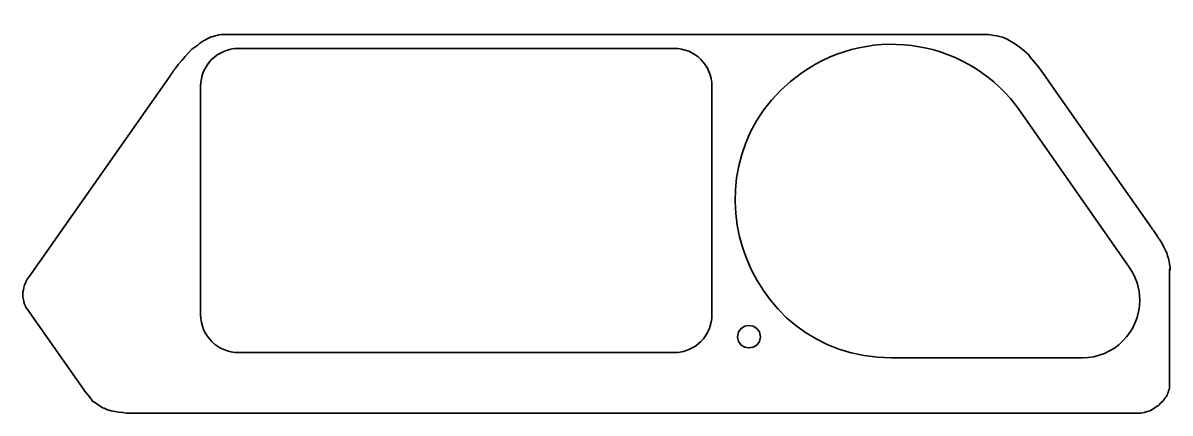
# Model space of a CAD drawing. Header units: millimetres. Extents: x 5 to 277, y 79 to 292.
# Drawn here: x 11.3 to 95.6, y 204.5 to 233.2 of the extents above; entities that cross this region are included whole.
import ezdxf

# ---------------------------------------------------------------- set-up
doc = ezdxf.new("R2010")
doc.units = ezdxf.units.MM
doc.header["$MEASUREMENT"] = 0
doc.layers.add('Livello 1', color=7, linetype='Continuous', lineweight=0)

msp = doc.modelspace()

# ---------------------------------------------------------------- linework, layer by layer
at = {"layer": 'Livello 1', "color": 18, "lineweight": 35, "true_color": 0x000000}
for points, knots in [([(84.596, 226.695), (80.962, 231.916), (73.766, 233.186), (68.545, 229.517), (59.373, 223.061), (63.959, 208.598), (75.142, 208.562), (75.142, 208.562), (89.147, 208.562), (89.147, 208.562), (91.475, 208.562), (93.38, 210.467), (93.38, 212.796), (93.38, 213.678), (93.098, 214.524), (92.604, 215.23), (92.604, 215.23), (84.596, 226.695), (84.596, 226.695)], [0, 0, 0, 0, 1, 1, 1, 2, 2, 2, 3, 3, 3, 4, 4, 4, 5, 5, 5, 6, 6, 6, 6]), ([(95.567, 214.983), (95.567, 214.983), (95.567, 206.693), (95.567, 206.693), (95.567, 206.693), (95.567, 206.693), (95.567, 206.693), (95.567, 206.693), (95.567, 206.551), (95.567, 206.551), (95.567, 206.551), (95.567, 206.446), (95.567, 206.446), (95.567, 206.446), (95.567, 206.34), (95.567, 206.34), (95.567, 206.34), (95.532, 206.234), (95.532, 206.234), (95.532, 206.234), (95.497, 206.128), (95.497, 206.128), (95.497, 206.128), (95.462, 206.022), (95.462, 206.022), (95.462, 206.022), (95.426, 205.916), (95.426, 205.916), (95.426, 205.916), (95.391, 205.811), (95.391, 205.811), (95.391, 205.811), (95.321, 205.705), (95.321, 205.705), (95.321, 205.705), (95.25, 205.634), (95.25, 205.634), (95.25, 205.634), (95.179, 205.528), (95.179, 205.528), (95.179, 205.528), (95.109, 205.423), (95.109, 205.423), (95.109, 205.423), (94.932, 205.246), (94.932, 205.246), (94.932, 205.246), (94.756, 205.07), (94.756, 205.07), (94.756, 205.07), (94.544, 204.929), (94.544, 204.929), (94.544, 204.929), (94.333, 204.788), (94.333, 204.788), (94.333, 204.788), (94.121, 204.682), (94.121, 204.682), (94.121, 204.682), (94.015, 204.646), (94.015, 204.646), (94.015, 204.646), (93.909, 204.611), (93.909, 204.611), (93.909, 204.611), (93.698, 204.541), (93.698, 204.541), (93.698, 204.541), (93.486, 204.505), (93.486, 204.505), (93.486, 204.505), (93.239, 204.505), (93.239, 204.505), (93.133, 204.505), (19.967, 204.505), (19.791, 204.505), (19.791, 204.505), (19.226, 204.505), (19.226, 204.505), (19.226, 204.505), (18.944, 204.505), (18.944, 204.505), (18.944, 204.505), (18.662, 204.541), (18.662, 204.541), (18.662, 204.541), (18.38, 204.576), (18.38, 204.576), (18.38, 204.576), (18.097, 204.611), (18.097, 204.611), (18.097, 204.611), (17.815, 204.682), (17.815, 204.682), (17.815, 204.682), (17.533, 204.752), (17.533, 204.752), (17.533, 204.752), (17.286, 204.858), (17.286, 204.858), (17.286, 204.858), (17.18, 204.893), (17.18, 204.893), (17.18, 204.893), (17.074, 204.964), (17.074, 204.964), (17.074, 204.964), (16.969, 205.034), (16.969, 205.034), (16.969, 205.034), (16.863, 205.105), (16.863, 205.105), (16.863, 205.105), (16.757, 205.176), (16.757, 205.176), (16.757, 205.176), (16.651, 205.246), (16.651, 205.246), (16.651, 205.246), (16.545, 205.317), (16.545, 205.317), (16.545, 205.317), (16.439, 205.387), (16.439, 205.387), (16.439, 205.387), (16.369, 205.493), (16.369, 205.493), (16.369, 205.493), (16.298, 205.599), (16.298, 205.599), (16.298, 205.599), (16.122, 205.811), (16.122, 205.811), (16.122, 205.811), (15.946, 206.022), (15.946, 206.022), (15.946, 206.022), (11.783, 211.949), (11.783, 211.949), (11.783, 211.949), (11.783, 211.949), (11.783, 211.949), (11.783, 211.949), (11.677, 212.09), (11.677, 212.09), (11.677, 212.09), (11.571, 212.231), (11.571, 212.231), (11.571, 212.231), (11.501, 212.372), (11.501, 212.372), (11.501, 212.372), (11.43, 212.513), (11.43, 212.513), (11.43, 212.513), (11.395, 212.69), (11.395, 212.69), (11.395, 212.69), (11.359, 212.866), (11.359, 212.866), (11.359, 212.866), (11.324, 213.043), (11.324, 213.043), (11.324, 213.043), (11.324, 213.219), (11.324, 213.219), (11.324, 213.219), (11.324, 213.395), (11.324, 213.395), (11.324, 213.395), (11.359, 213.572), (11.359, 213.572), (11.359, 213.572), (11.395, 213.748), (11.395, 213.748), (11.395, 213.748), (11.43, 213.924), (11.43, 213.924), (11.43, 213.924), (11.501, 214.066), (11.501, 214.066), (11.501, 214.066), (11.571, 214.207), (11.571, 214.207), (11.571, 214.207), (11.642, 214.348), (11.642, 214.348), (11.642, 214.348), (11.748, 214.489), (11.748, 214.489), (11.748, 214.489), (22.084, 229.235), (22.084, 229.235), (22.084, 229.235), (22.084, 229.235), (22.084, 229.235), (22.225, 229.411), (22.401, 229.694), (22.543, 229.87), (22.543, 229.87), (22.754, 230.152), (22.754, 230.152), (22.754, 230.152), (23.001, 230.434), (23.001, 230.434), (23.001, 230.434), (23.248, 230.717), (23.248, 230.717), (23.248, 230.717), (23.495, 230.999), (23.495, 230.999), (23.495, 230.999), (23.742, 231.246), (23.742, 231.246), (23.742, 231.246), (23.883, 231.352), (23.883, 231.352), (23.883, 231.352), (24.024, 231.458), (24.024, 231.458), (24.024, 231.458), (24.165, 231.563), (24.165, 231.563), (24.165, 231.563), (24.306, 231.669), (24.306, 231.669), (24.306, 231.669), (24.447, 231.775), (24.447, 231.775), (24.447, 231.775), (24.589, 231.881), (24.589, 231.881), (24.589, 231.881), (24.73, 231.951), (24.73, 231.951), (24.73, 231.951), (24.871, 232.022), (24.871, 232.022), (24.871, 232.022), (25.012, 232.093), (25.012, 232.093), (25.012, 232.093), (25.153, 232.163), (25.153, 232.163), (25.153, 232.163), (25.294, 232.198), (25.294, 232.198), (25.294, 232.198), (25.435, 232.234), (25.435, 232.234), (25.435, 232.234), (25.576, 232.269), (25.576, 232.269), (25.576, 232.269), (25.718, 232.304), (25.718, 232.304), (25.718, 232.304), (25.894, 232.339), (25.894, 232.339), (25.894, 232.339), (26.07, 232.339), (26.07, 232.339), (26.07, 232.339), (26.247, 232.339), (26.247, 232.339), (26.282, 232.339), (81.492, 232.339), (81.598, 232.339), (81.598, 232.339), (82.021, 232.339), (82.021, 232.339), (82.021, 232.339), (82.233, 232.339), (82.233, 232.339), (82.233, 232.339), (82.444, 232.304), (82.444, 232.304), (82.444, 232.304), (82.656, 232.269), (82.656, 232.269), (82.656, 232.269), (82.868, 232.234), (82.868, 232.234), (82.868, 232.234), (83.079, 232.198), (83.079, 232.198), (83.079, 232.198), (83.291, 232.128), (83.291, 232.128), (83.291, 232.128), (83.467, 232.057), (83.467, 232.057), (83.467, 232.057), (83.644, 231.987), (83.644, 231.987), (83.644, 231.987), (83.82, 231.881), (83.82, 231.881), (83.82, 231.881), (83.996, 231.775), (83.996, 231.775), (83.996, 231.775), (84.173, 231.669), (84.173, 231.669), (84.173, 231.669), (84.349, 231.563), (84.349, 231.563), (84.349, 231.563), (84.526, 231.422), (84.526, 231.422), (84.526, 231.422), (84.702, 231.281), (84.702, 231.281), (84.702, 231.281), (84.878, 231.14), (84.878, 231.14), (84.878, 231.14), (85.055, 230.999), (85.055, 230.999), (85.055, 230.999), (85.196, 230.858), (85.196, 230.858), (85.196, 230.858), (85.337, 230.681), (85.337, 230.681), (85.337, 230.681), (85.619, 230.329), (85.619, 230.329), (85.619, 230.329), (85.901, 229.976), (85.901, 229.976), (85.901, 229.976), (86.184, 229.623), (86.184, 229.623), (86.184, 229.623), (86.431, 229.27), (86.431, 229.27), (86.431, 229.27), (86.924, 228.565), (86.924, 228.565), (86.924, 228.565), (94.262, 218.087), (94.262, 218.087), (94.262, 218.087), (94.262, 218.087), (94.262, 218.087), (94.403, 217.911), (94.65, 217.523), (94.791, 217.311), (94.791, 217.311), (95.038, 216.923), (95.038, 216.923), (95.038, 216.923), (95.144, 216.711), (95.144, 216.711), (95.144, 216.711), (95.25, 216.5), (95.25, 216.5), (95.25, 216.5), (95.356, 216.288), (95.356, 216.288), (95.356, 216.288), (95.426, 216.076), (95.426, 216.076), (95.426, 216.076), (95.497, 215.865), (95.497, 215.865), (95.497, 215.865), (95.532, 215.653), (95.532, 215.653), (95.532, 215.653), (95.568, 215.441), (95.568, 215.441), (95.568, 215.441), (95.603, 215.23), (95.603, 215.23), (95.603, 215.23), (95.603, 215.018), (95.603, 215.018), (95.567, 215.194), (95.567, 214.983), (95.567, 214.983)], [0, 0, 0, 0, 1, 1, 1, 2, 2, 2, 3, 3, 3, 4, 4, 4, 5, 5, 5, 6, 6, 6, 7, 7, 7, 8, 8, 8, 9, 9, 9, 10, 10, 10, 11, 11, 11, 12, 12, 12, 13, 13, 13, 14, 14, 14, 15, 15, 15, 16, 16, 16, 17, 17, 17, 18, 18, 18, 19, 19, 19, 20, 20, 20, 21, 21, 21, 22, 22, 22, 23, 23, 23, 24, 24, 24, 25, 25, 25, 26, 26, 26, 27, 27, 27, 28, 28, 28, 29, 29, 29, 30, 30, 30, 31, 31, 31, 32, 32, 32, 33, 33, 33, 34, 34, 34, 35, 35, 35, 36, 36, 36, 37, 37, 37, 38, 38, 38, 39, 39, 39, 40, 40, 40, 41, 41, 41, 42, 42, 42, 43, 43, 43, 44, 44, 44, 45, 45, 45, 46, 46, 46, 47, 47, 47, 48, 48, 48, 49, 49, 49, 50, 50, 50, 51, 51, 51, 52, 52, 52, 53, 53, 53, 54, 54, 54, 55, 55, 55, 56, 56, 56, 57, 57, 57, 58, 58, 58, 59, 59, 59, 60, 60, 60, 61, 61, 61, 62, 62, 62, 63, 63, 63, 64, 64, 64, 65, 65, 65, 66, 66, 66, 67, 67, 67, 68, 68, 68, 69, 69, 69, 70, 70, 70, 71, 71, 71, 72, 72, 72, 73, 73, 73, 74, 74, 74, 75, 75, 75, 76, 76, 76, 77, 77, 77, 78, 78, 78, 79, 79, 79, 80, 80, 80, 81, 81, 81, 82, 82, 82, 83, 83, 83, 84, 84, 84, 85, 85, 85, 86, 86, 86, 87, 87, 87, 88, 88, 88, 89, 89, 89, 90, 90, 90, 91, 91, 91, 92, 92, 92, 93, 93, 93, 94, 94, 94, 95, 95, 95, 96, 96, 96, 97, 97, 97, 98, 98, 98, 99, 99, 99, 100, 100, 100, 101, 101, 101, 102, 102, 102, 103, 103, 103, 104, 104, 104, 105, 105, 105, 106, 106, 106, 107, 107, 107, 108, 108, 108, 109, 109, 109, 110, 110, 110, 111, 111, 111, 112, 112, 112, 113, 113, 113, 114, 114, 114, 115, 115, 115, 116, 116, 116, 117, 117, 117, 118, 118, 118, 119, 119, 119, 120, 120, 120, 121, 121, 121, 122, 122, 122, 123, 123, 123, 124, 124, 124, 125, 125, 125, 126, 126, 126, 127, 127, 127, 127]), ([(27.164, 231.316), (25.612, 231.316), (24.377, 230.046), (24.377, 228.529), (24.377, 228.529), (24.377, 211.737), (24.377, 211.737), (24.377, 210.185), (25.647, 208.95), (27.164, 208.95), (27.164, 208.95), (59.161, 208.95), (59.161, 208.95), (60.713, 208.95), (61.948, 210.22), (61.948, 211.737), (61.948, 211.737), (61.948, 228.529), (61.948, 228.529), (61.948, 230.082), (60.678, 231.316), (59.161, 231.316), (59.161, 231.316), (27.164, 231.316), (27.164, 231.316), (27.164, 231.316), (27.164, 231.316), (27.164, 231.316)], [0, 0, 0, 0, 1, 1, 1, 2, 2, 2, 3, 3, 3, 4, 4, 4, 5, 5, 5, 6, 6, 6, 7, 7, 7, 8, 8, 8, 9, 9, 9, 9]), ([(63.817, 210.114), (63.853, 209.021), (65.476, 209.021), (65.511, 210.114), (65.476, 211.208), (63.853, 211.208), (63.817, 210.114)], [0, 0, 0, 0, 1, 1, 1, 2, 2, 2, 2])]:
    msp.add_open_spline(points, degree=3, knots=knots, dxfattribs=at)

doc.saveas('drawing.dxf')
